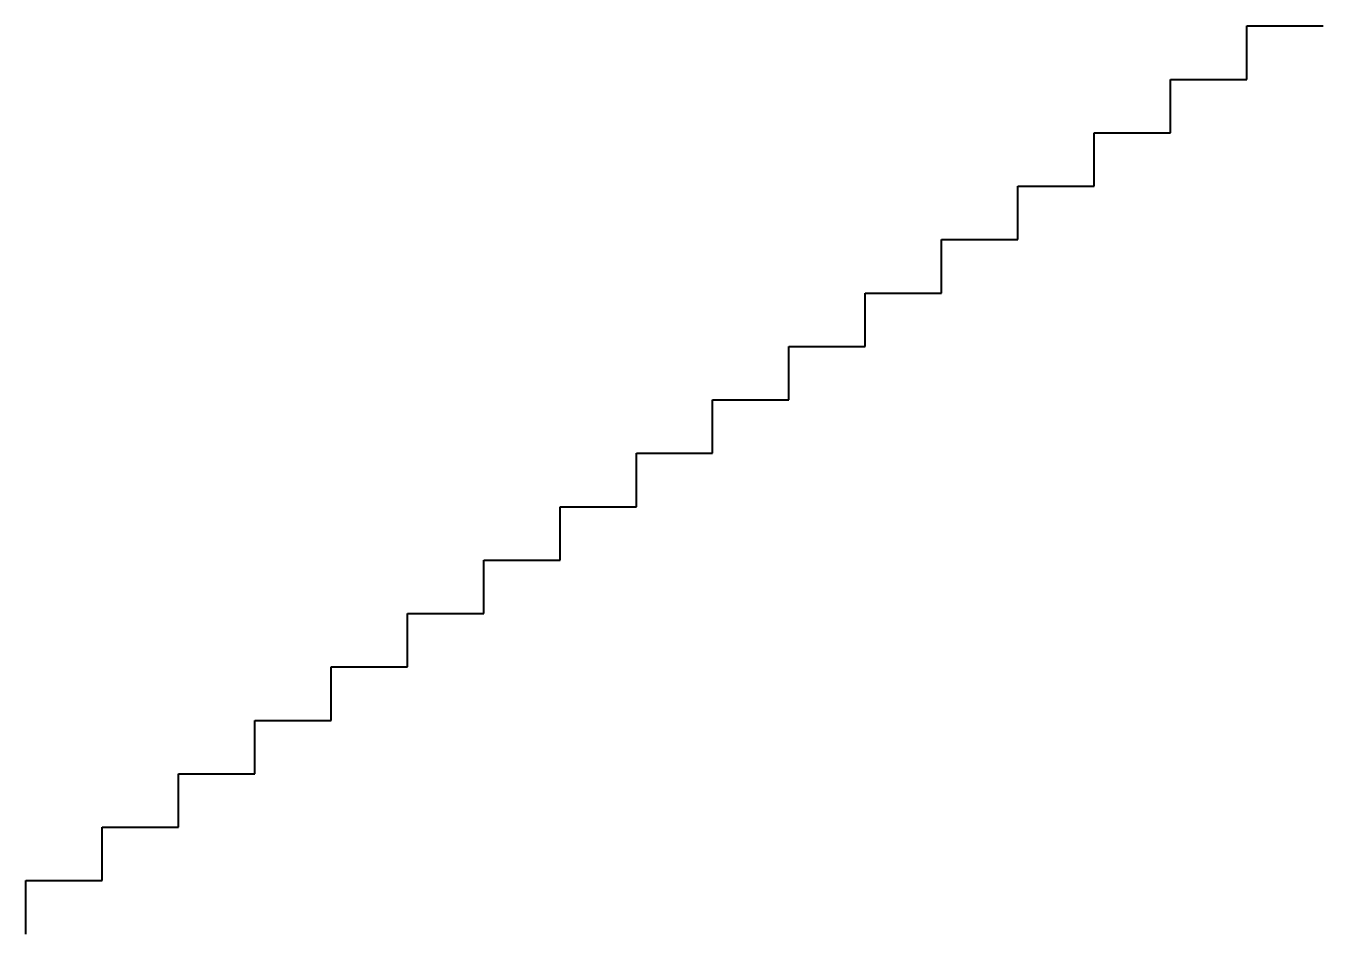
# Model space of a CAD drawing. Header units: millimetres. Extents: x 148 to 249, y 24 to 77.
# Drawn here: x 162.238 to 166.488, y 23.595 to 26.57 of the extents above; entities that cross this region are included whole.
import ezdxf

# ---------------------------------------------------------------- set-up
doc = ezdxf.new("R2010")
doc.units = ezdxf.units.MM
doc.layers.add('linea fachada', color=181, linetype='Continuous', lineweight=40)

msp = doc.modelspace()

# ---------------------------------------------------------------- linework, layer by layer
at = {"layer": 'linea fachada'}
for p, q in [((166.2377243216586, 26.39532898487893), (166.2377243216586, 26.57032898487893)), ((166.2377243216586, 26.57032898487893), (166.4877243216586, 26.57032898487893)), ((165.9877243216586, 26.22032898487893), (165.9877243216586, 26.39532898487893)), ((165.9877243216586, 26.39532898487893), (166.2377243216586, 26.39532898487893)), ((165.7377243216586, 26.04532898487894), (165.7377243216586, 26.22032898487893)), ((165.7377243216586, 26.22032898487893), (165.9877243216586, 26.22032898487893)), ((165.4877243216586, 25.87032898487894), (165.4877243216586, 26.04532898487894)), ((165.4877243216586, 26.04532898487894), (165.7377243216586, 26.04532898487894)), ((165.2377243216586, 25.87032898487894), (165.4877243216586, 25.87032898487894)), ((165.2377243216586, 25.69532898487894), (165.2377243216586, 25.87032898487894)), ((164.9877243216586, 25.52032898487894), (164.9877243216586, 25.69532898487894)), ((164.9877243216586, 25.69532898487894), (165.2377243216586, 25.69532898487894)), ((164.7377243216586, 25.34532898487895), (164.7377243216586, 25.52032898487894)), ((164.7377243216586, 25.52032898487894), (164.9877243216586, 25.52032898487894)), ((164.4877243216586, 25.17032898487895), (164.4877243216586, 25.34532898487895)), ((164.4877243216586, 25.34532898487895), (164.7377243216586, 25.34532898487895)), ((164.2377243216586, 24.99532898487895), (164.2377243216586, 25.17032898487895)), ((164.2377243216586, 25.17032898487895), (164.4877243216586, 25.17032898487895)), ((163.9877243216586, 24.82032898487896), (163.9877243216586, 24.99532898487895)), ((163.9877243216586, 24.99532898487895), (164.2377243216586, 24.99532898487895)), ((163.7377243216586, 24.64532898487896), (163.7377243216586, 24.82032898487896)), ((163.7377243216586, 24.82032898487896), (163.9877243216586, 24.82032898487896)), ((163.4877243216586, 24.47032898487896), (163.4877243216586, 24.64532898487896)), ((163.4877243216586, 24.64532898487896), (163.7377243216586, 24.64532898487896)), ((163.2377243216586, 24.29532898487896), (163.2377243216586, 24.47032898487896)), ((163.2377243216586, 24.47032898487896), (163.4877243216586, 24.47032898487896)), ((162.9877243216586, 24.12032898487897), (162.9877243216586, 24.29532898487896)), ((162.9877243216586, 24.29532898487896), (163.2377243216586, 24.29532898487896)), ((162.7377243216586, 23.94532898487897), (162.7377243216586, 24.12032898487897)), ((162.7377243216586, 24.12032898487897), (162.9877243216586, 24.12032898487897)), ((162.4877243216586, 23.77032898487897), (162.4877243216586, 23.94532898487897)), ((162.4877243216586, 23.94532898487897), (162.7377243216586, 23.94532898487897)), ((162.2377243216586, 23.59532898487898), (162.2377243216586, 23.77032898487897)), ((162.2377243216586, 23.77032898487897), (162.4877243216586, 23.77032898487897))]:
    msp.add_line(p, q, dxfattribs=at)

doc.saveas('drawing.dxf')
